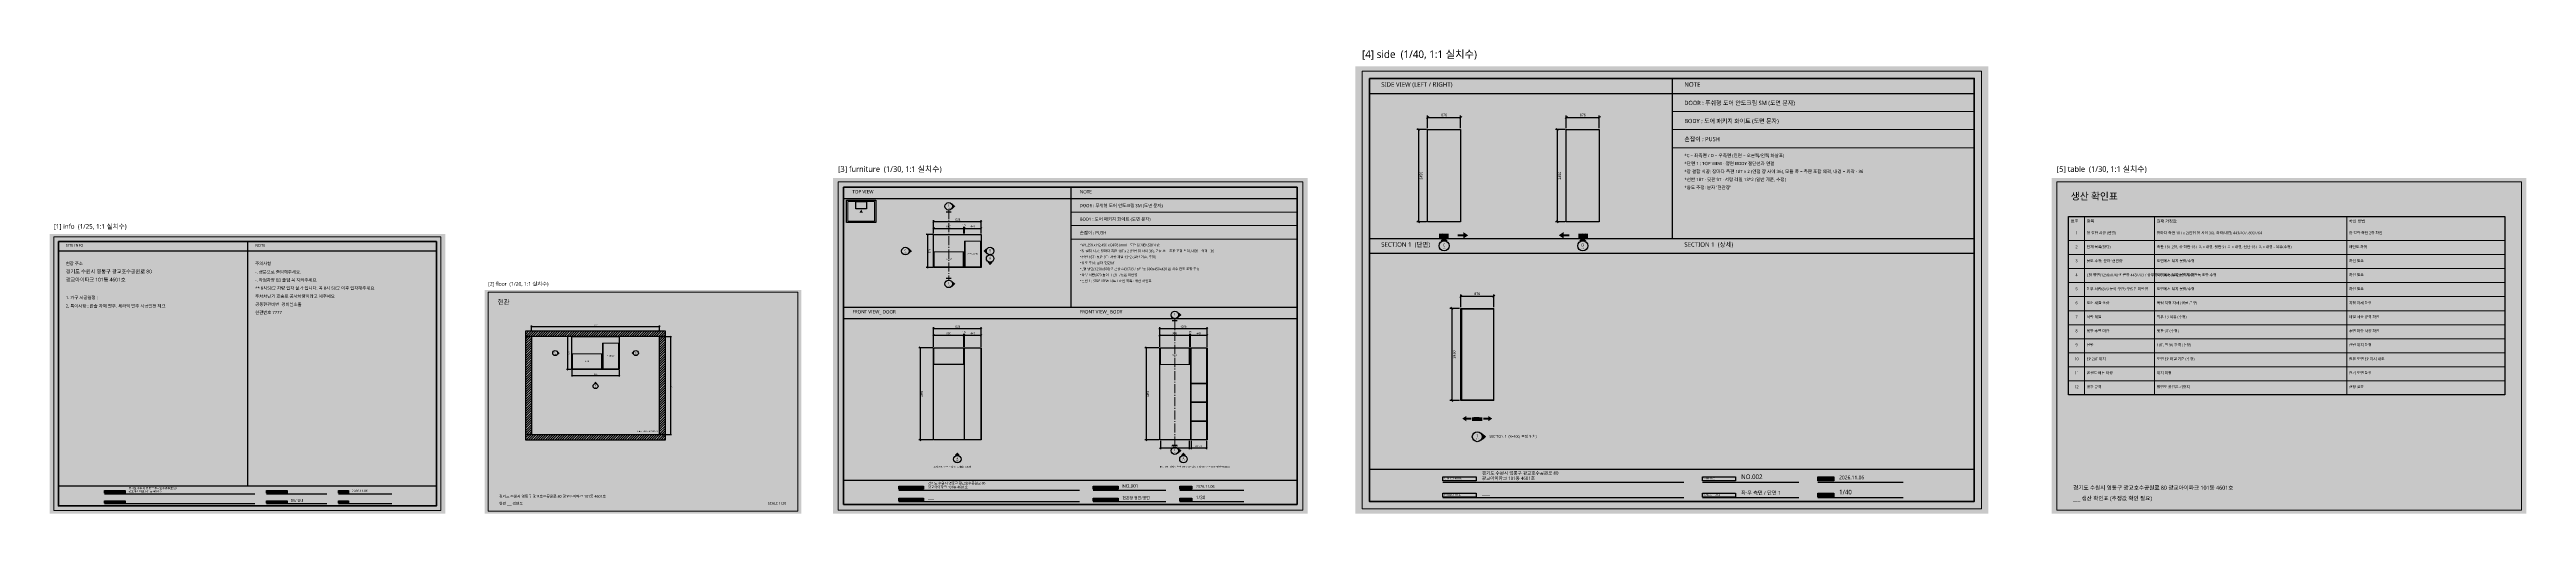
# Model space of a CAD drawing. Header units: millimetres. Extents: x 0 to 65730, y 0 to 12326.
import ezdxf
from ezdxf.enums import TextEntityAlignment as Align

# ---------------------------------------------------------------- set-up
doc = ezdxf.new("R2010")
doc.units = ezdxf.units.MM
doc.header["$LTSCALE"] = 25
doc.layers.add('BG', color=7, linetype='Continuous', lineweight=0)
for name, color, linetype, lineweight, true_color in [('DIM', 7, 'Continuous', 13, 0x969696), ('FRAME', 7, 'Continuous', 100, 0x000000), ('NOTE_BLUE', 7, 'Continuous', 9, 0x0000ff), ('NOTE_RED', 7, 'Continuous', 25, 0xde0038), ('OUTLINE', 7, 'Continuous', 25, 0x000000), ('TEXT', 7, 'Continuous', 13, 0x000000), ('THIN', 7, 'Continuous', 5, 0x6e6e6e)]:
    doc.layers.add(name, color=color, linetype=linetype, lineweight=lineweight, true_color=true_color)
doc.layers.add('SHEET_FRAME_INFO', color=8, linetype='Continuous')
doc.styles.add('MALGUN', font='malgun.ttf')
doc.dimstyles.new('KAB', dxfattribs={"dimscale": 25, "dimtxt": 1.73, "dimasz": 0, "dimexe": 1.2, "dimexo": 0.8, "dimgap": 0.8, "dimtad": 1, "dimdec": 0, "dimtxsty": 'MALGUN', "dimtsz": 0.7, "dimcen": 2.5, "dimclrd": 256, "dimclre": 256, "dimclrt": 256, "dimazin": 3, "dimtfac": 1, "dimtmove": 0, "dimatfit": 3})

# ---------------------------------------------------------------- blocks, each defined once
blk = doc.blocks.new('FRAME_SHEET1')
at = {"layer": 'FRAME', "true_color": 0x555555}
h = blk.add_hatch(color=7, dxfattribs=at)
h.dxf.hatch_style = 1
h.paths.add_polyline_path([(1455, 607.5), (2005, 607.5), (2005, 540), (1455, 540)])
h = blk.add_hatch(color=7, dxfattribs=at)
h.dxf.hatch_style = 1
h.paths.add_polyline_path([(1455, 340), (2005, 340), (2005, 272.5), (1455, 272.5)])
h = blk.add_hatch(color=7, dxfattribs=at)
h.dxf.hatch_style = 1
h.paths.add_polyline_path([(5757.5, 607.5), (6307.5, 607.5), (6307.5, 540), (5757.5, 540)])
h = blk.add_hatch(color=7, dxfattribs=at)
h.dxf.hatch_style = 1
h.paths.add_polyline_path([(5757.5, 340), (6307.5, 340), (6307.5, 272.5), (5757.5, 272.5)])
h = blk.add_hatch(color=7, dxfattribs=at)
h.dxf.hatch_style = 1
h.paths.add_polyline_path([(7672.5, 607.5), (7935, 607.5), (7935, 540), (7672.5, 540)])
h = blk.add_hatch(color=7, dxfattribs=at)
h.dxf.hatch_style = 1
h.paths.add_polyline_path([(7672.5, 340), (7935, 340), (7935, 272.5), (7672.5, 272.5)])
at = {"layer": 'FRAME', "lineweight": 25, "true_color": 0x000000}
for p, q in [((235, 6975), (10265, 6975)), ((5257.5, 7210), (5257.5, 737.5)), ((235, 737.5), (10265, 737.5))]:
    blk.add_line(p, q, dxfattribs=at)
at = {"layer": 'FRAME', "lineweight": 13, "true_color": 0x000000}
blk.add_lwpolyline([(112.5, 7345), (10387.5, 7345), (10387.5, 77.5), (112.5, 77.5)], close=True, dxfattribs=at)
at = {"layer": 'FRAME', "lineweight": 100, "true_color": 0x000000}
blk.add_lwpolyline([(235, 7222.5), (10265, 7222.5), (10265, 200), (235, 200)], close=True, dxfattribs=at)
at = {"layer": 'OUTLINE', "lineweight": 25, "true_color": 0x000000}
for p, q in [((1455, 520), (5450, 520)), ((1455, 265), (5450, 265)), ((5757.5, 520), (7357.5, 520)), ((5757.5, 265), (7357.5, 265)), ((7672.5, 520), (9085, 520)), ((7672.5, 265), (9085, 265))]:
    blk.add_line(p, q, dxfattribs=at)
for points in [[(1455, 607.5), (2005, 607.5), (2005, 540), (1455, 540)], [(1455, 340), (2005, 340), (2005, 272.5), (1455, 272.5)], [(5757.5, 607.5), (6307.5, 607.5), (6307.5, 540), (5757.5, 540)], [(5757.5, 340), (6307.5, 340), (6307.5, 272.5), (5757.5, 272.5)], [(7672.5, 607.5), (7935, 607.5), (7935, 540), (7672.5, 540)], [(7672.5, 340), (7935, 340), (7935, 272.5), (7672.5, 272.5)]]:
    blk.add_lwpolyline(points, close=True, dxfattribs=at)
at = {"layer": 'NOTE_BLUE', "true_color": 0x0000ff, "style": 'MALGUN'}
for s, p in [('현장 주소', (430, 6575)), ('주의사항', (5457.5, 6575))]:
    blk.add_text(s, height=82.8, dxfattribs=at).set_placement(p, align=Align.BOTTOM_LEFT)
at = {"layer": 'NOTE_RED', "true_color": 0xde0038, "style": 'MALGUN'}
blk.add_text('** 8시50분 차량 입차 불가 입니다. 꼭 8시 50분 이후 입차해주세요.', height=82.8, dxfattribs=at).set_placement((5457.5, 5920), align=Align.BOTTOM_LEFT)
at = {"layer": 'TEXT', "true_color": 0x000000, "style": 'MALGUN'}
for s, height, p in [('SITE INFO', 75.6, (430, 7062.5)), ('NOTE', 75.6, (5457.5, 7062.5)), ('광교아이파크 101동 4601호', 97.2, (430, 6135)), ('경기도 수원시 영통구 광교호수공원로 80', 97.2, (430, 6350)), ('-. 정문으로 출입해주세요.', 82.8, (5457.5, 6350)), ('-. 작업차량 B3 출입 꼭 지켜주세요.', 82.8, (5457.5, 6135)), ('2. 특이사항 : 한솔 자재 발주, 세라믹 발주 시공일정 체크', 82.8, (430, 5445)), ('1. 가구 시공일정 : ', 82.8, (430, 5670)), ('주차차단기 호출로 공사차량이라고 해주세요', 82.8, (5457.5, 5705)), ('공동현관비번  경비실호출', 82.8, (5457.5, 5490)), ('현관번호 7777', 82.8, (5457.5, 5275)), ('경기도 수원시 영통구 광교호수공원로 80', 54, (2100, 627.5)), ('___', 75.6, (2100, 295)), ('광교아이파크 101동 4601호', 54, (2100, 542.5)), ('현장 안내', 61.2, (6400, 295)), ('2026.11.06', 61.2, (8025, 550))]:
    blk.add_text(s, height=height, dxfattribs=at).set_placement(p, align=Align.BOTTOM_LEFT)
at = {"layer": 'TEXT', "true_color": 0xffffff, "style": 'MALGUN'}
for s, p in [('SITE LOCATION', (1475, 556.25)), ('PROJECT TITLE', (1475, 288.75)), ('SHEET NO.', (5777.5, 556.25)), ('SUBJECT TITLE', (5777.5, 288.75)), ('SCALE', (7692.5, 288.75)), ('DATE', (7692.5, 556.25))]:
    blk.add_text(s, height=30.6, dxfattribs=at).set_placement(p, align=Align.BOTTOM_LEFT)
blk = doc.blocks.new('FRAME_SHEET2')
at = {"layer": 'FRAME', "lineweight": 13, "true_color": 0x000000}
blk.add_lwpolyline([(90, 5876), (8310, 5876), (8310, 62), (90, 62)], close=True, dxfattribs=at)
at = {"layer": 'TEXT', "true_color": 0x000000, "style": 'MALGUN'}
for s, height, p in [('현관', 122.4, (340, 5520)), ('현관 ___ 평면도', 70.6, (380, 212)), ('경기도 수원시 영통구 광교호수공원로 80 광교아이파크 101동 4601호', 70.56, (380, 400))]:
    blk.add_text(s, height=height, dxfattribs=at).set_placement(p, align=Align.BOTTOM_LEFT)
blk.add_text('SCALE 1/20', height=70.6, dxfattribs=at).set_placement((8000, 212), align=Align.BOTTOM_RIGHT)
blk = doc.blocks.new('FRAME_SHEET3')
at = {"layer": 'FRAME', "true_color": 0x555555}
h = blk.add_hatch(color=7, dxfattribs=at)
h.dxf.hatch_style = 1
h.paths.add_polyline_path([(1746, 729), (2406, 729), (2406, 648), (1746, 648)])
h = blk.add_hatch(color=7, dxfattribs=at)
h.dxf.hatch_style = 1
h.paths.add_polyline_path([(6909, 729), (7569, 729), (7569, 648), (6909, 648)])
h = blk.add_hatch(color=7, dxfattribs=at)
h.dxf.hatch_style = 1
h.paths.add_polyline_path([(9207, 729), (9522, 729), (9522, 648), (9207, 648)])
h = blk.add_hatch(color=7, dxfattribs=at)
h.dxf.hatch_style = 1
h.paths.add_polyline_path([(1746, 408), (2406, 408), (2406, 327), (1746, 327)])
h = blk.add_hatch(color=7, dxfattribs=at)
h.dxf.hatch_style = 1
h.paths.add_polyline_path([(6909, 408), (7569, 408), (7569, 327), (6909, 327)])
h = blk.add_hatch(color=7, dxfattribs=at)
h.dxf.hatch_style = 1
h.paths.add_polyline_path([(9207, 408), (9522, 408), (9522, 327), (9207, 327)])
at = {"layer": 'FRAME', "lineweight": 25, "true_color": 0x000000}
for p, q in [((6309, 8652), (6309, 5481)), ((282, 8370), (12318, 8370)), ((282, 5481), (12318, 5481)), ((282, 5184), (12318, 5184)), ((282, 885), (12318, 885))]:
    blk.add_line(p, q, dxfattribs=at)
at = {"layer": 'FRAME', "lineweight": 13, "true_color": 0x000000}
for p, q in [((6309, 8007), (12318, 8007)), ((6309, 7647), (12318, 7647)), ((6309, 7284), (12318, 7284))]:
    blk.add_line(p, q, dxfattribs=at)
blk.add_lwpolyline([(135, 8814), (12465, 8814), (12465, 93), (135, 93)], close=True, dxfattribs=at)
at = {"layer": 'FRAME', "lineweight": 100, "true_color": 0x000000}
blk.add_lwpolyline([(282, 8667), (12318, 8667), (12318, 240), (282, 240)], close=True, dxfattribs=at)
at = {"layer": 'OUTLINE', "lineweight": 25, "true_color": 0x000000}
for p, q in [((1746, 624), (6540, 624)), ((1746, 318), (6540, 318)), ((6909, 624), (8829, 624)), ((6909, 318), (8829, 318)), ((9207, 624), (10902, 624)), ((9207, 318), (10902, 318))]:
    blk.add_line(p, q, dxfattribs=at)
for points in [[(1746, 729), (2406, 729), (2406, 648), (1746, 648)], [(6909, 729), (7569, 729), (7569, 648), (6909, 648)], [(9207, 729), (9522, 729), (9522, 648), (9207, 648)], [(1746, 408), (2406, 408), (2406, 327), (1746, 327)], [(6909, 408), (7569, 408), (7569, 327), (6909, 327)], [(9207, 408), (9522, 408), (9522, 327), (9207, 327)]]:
    blk.add_lwpolyline(points, close=True, dxfattribs=at)
at = {"layer": 'TEXT', "true_color": 0x000000, "style": 'MALGUN'}
for s, height, p in [('TOP VIEW', 90.72, (516, 8475)), ('NOTE', 90.72, (6549, 8475)), ('FRONT VIEW_ DOOR', 90.72, (516, 5286)), ('FRONT VIEW_ BODY', 90.72, (6549, 5286)), ('광교아이파크 101동 4601호', 64.8, (2520, 651)), ('경기도 수원시 영통구 광교호수공원로 80', 64.8, (2520, 753)), ('NO.001', 90.72, (7680, 660)), ('2026.11.06', 73.44, (9630, 660)), ('___', 90.72, (2520, 354)), ('현관장 정면/평면', 73.44, (7680, 354)), ('1/30', 90.72, (9630, 354))]:
    blk.add_text(s, height=height, dxfattribs=at).set_placement(p, align=Align.BOTTOM_LEFT)
at = {"layer": 'TEXT', "true_color": 0xffffff, "style": 'MALGUN'}
for s, p in [('SITE LOCATION', (1770, 667.5)), ('SHEET NO.', (6933, 667.5)), ('DATE', (9231, 667.5)), ('PROJECT TITLE', (1770, 346.5)), ('SUBJECT TITLE', (6933, 346.5)), ('SCALE', (9231, 346.5))]:
    blk.add_text(s, height=36.72, dxfattribs=at).set_placement(p, align=Align.BOTTOM_LEFT)
blk = doc.blocks.new('KEYPLAN_S3')
at = {"layer": 'OUTLINE', "true_color": 0xde0038}
h = blk.add_hatch(color=7, dxfattribs=at)
h.dxf.hatch_style = 1
h.paths.add_polyline_path([(702, 7988), (798, 7988), (750, 8072)])
at = {"layer": 'OUTLINE', "lineweight": 25, "true_color": 0x000000}
for points in [[(360, 8325), (1140, 8325), (1140, 7729), (360, 7729)], [(606, 8291), (894, 8291), (894, 8090), (606, 8090)]]:
    blk.add_lwpolyline(points, close=True, dxfattribs=at)
at = {"layer": 'THIN', "lineweight": 5, "true_color": 0x6e6e6e}
blk.add_lwpolyline([(394, 8291), (1106, 8291), (1106, 7763), (394, 7763)], close=True, dxfattribs=at)
blk = doc.blocks.new('NOTE_S3')
at = {"layer": 'NOTE_BLUE', "true_color": 0x0000ff, "style": 'MALGUN'}
blk.add_text('*장 결합 시공: 장마다 측판 18T x 2 (인접 장 사이 36), 모듈 폭 = 측판 포함 외곽, 내경 = 외곽 - 36', height=64.8, dxfattribs=at).set_placement((6549, 6921), align=Align.BOTTOM_LEFT)
at = {"layer": 'NOTE_RED', "true_color": 0xde0038, "style": 'MALGUN'}
for s, height, p in [('손잡이 : PUSH', 84.2, (6549, 7392)), ("*용도 추정: 문자 '현관장'", 64.8, (6549, 6603)), ('*L형 평면(1258x876)·키큰장 443/703 / 상부장 800x450x420 은 치수 판독 조합 추정', 64.8, (6549, 6444)), ('*하부 서랍(870 높이 구간) 구성은 미반영', 64.8, (6549, 6285))]:
    blk.add_text(s, height=height, dxfattribs=at).set_placement(p, align=Align.BOTTOM_LEFT)
at = {"layer": 'TEXT', "true_color": 0x000000, "style": 'MALGUN'}
for s, height, p in [('DOOR : 푸쉬형 도어 안도크림 SM (도면 문자)', 84.24, (6549, 8112)), ('BODY : 도어 패키지 화이트 (도면 문자)', 84.24, (6549, 7752)), ('*W1,258 x H2,450 x D876 (mm) - 도면 DIMENSION 값', 64.8, (6549, 7080)), ('*선반 18T · 뒷판 9T · 서랍 레일 13*2 (일반 기준, 추정)', 64.8, (6549, 6762)), ('*단면 1 : SIDE VIEW 시트 / 확인 목록 : 생산 확인표', 64.8, (6549, 6126))]:
    blk.add_text(s, height=height, dxfattribs=at).set_placement(p, align=Align.BOTTOM_LEFT)
blk = doc.blocks.new('FRAME_SHEET4')
at = {"layer": 'FRAME', "true_color": 0x555555}
h = blk.add_hatch(color=7, dxfattribs=at)
h.dxf.hatch_style = 1
h.paths.add_polyline_path([(2328, 972), (3208, 972), (3208, 864), (2328, 864)])
h = blk.add_hatch(color=7, dxfattribs=at)
h.dxf.hatch_style = 1
h.paths.add_polyline_path([(9212, 972), (10092, 972), (10092, 864), (9212, 864)])
h = blk.add_hatch(color=7, dxfattribs=at)
h.dxf.hatch_style = 1
h.paths.add_polyline_path([(12276, 972), (12696, 972), (12696, 864), (12276, 864)])
h = blk.add_hatch(color=7, dxfattribs=at)
h.dxf.hatch_style = 1
h.paths.add_polyline_path([(2328, 544), (3208, 544), (3208, 436), (2328, 436)])
h = blk.add_hatch(color=7, dxfattribs=at)
h.dxf.hatch_style = 1
h.paths.add_polyline_path([(9212, 544), (10092, 544), (10092, 436), (9212, 436)])
h = blk.add_hatch(color=7, dxfattribs=at)
h.dxf.hatch_style = 1
h.paths.add_polyline_path([(12276, 544), (12696, 544), (12696, 436), (12276, 436)])
at = {"layer": 'FRAME', "lineweight": 25, "true_color": 0x000000}
for p, q in [((8412, 11536), (8412, 7308)), ((376, 11160), (16424, 11160)), ((376, 7308), (16424, 7308)), ((376, 6912), (16424, 6912)), ((376, 1180), (16424, 1180))]:
    blk.add_line(p, q, dxfattribs=at)
at = {"layer": 'FRAME', "lineweight": 13, "true_color": 0x000000}
for p, q in [((8412, 10676), (16424, 10676)), ((8412, 10196), (16424, 10196)), ((8412, 9712), (16424, 9712))]:
    blk.add_line(p, q, dxfattribs=at)
blk.add_lwpolyline([(180, 11752), (16620, 11752), (16620, 124), (180, 124)], close=True, dxfattribs=at)
at = {"layer": 'FRAME', "lineweight": 100, "true_color": 0x000000}
blk.add_lwpolyline([(376, 11556), (16424, 11556), (16424, 320), (376, 320)], close=True, dxfattribs=at)
at = {"layer": 'OUTLINE', "lineweight": 25, "true_color": 0x000000}
for p, q in [((2328, 832), (8720, 832)), ((9212, 832), (11772, 832)), ((12276, 832), (14536, 832)), ((2328, 424), (8720, 424)), ((9212, 424), (11772, 424)), ((12276, 424), (14536, 424))]:
    blk.add_line(p, q, dxfattribs=at)
for points in [[(2328, 972), (3208, 972), (3208, 864), (2328, 864)], [(9212, 972), (10092, 972), (10092, 864), (9212, 864)], [(12276, 972), (12696, 972), (12696, 864), (12276, 864)], [(2328, 544), (3208, 544), (3208, 436), (2328, 436)], [(9212, 544), (10092, 544), (10092, 436), (9212, 436)], [(12276, 544), (12696, 544), (12696, 436), (12276, 436)]]:
    blk.add_lwpolyline(points, close=True, dxfattribs=at)
at = {"layer": 'TEXT', "true_color": 0x000000, "style": 'MALGUN'}
for s, height, p in [('SIDE VIEW (LEFT / RIGHT)', 120.96, (688, 11300)), ('NOTE', 121, (8732, 11300)), ('SECTION 1  (단면)', 120.96, (688, 7048)), ('SECTION 1  (상세)', 120.96, (8732, 7048)), ('광교아이파크 101동 4601호', 86.4, (3360, 868)), ('경기도 수원시 영통구 광교호수공원로 80', 86.4, (3360, 1004)), ('NO.002', 121, (10240, 880)), ('2026.11.06', 97.9, (12840, 880)), ('___', 121, (3360, 472)), ('좌·우 측면 / 단면 1', 97.92, (10240, 472)), ('1/40', 121, (12840, 472))]:
    blk.add_text(s, height=height, dxfattribs=at).set_placement(p, align=Align.BOTTOM_LEFT)
at = {"layer": 'TEXT', "true_color": 0xffffff, "style": 'MALGUN'}
for s, height, p in [('SITE LOCATION', 48.96, (2360, 890)), ('SHEET NO.', 49, (9244, 890)), ('DATE', 49, (12308, 890)), ('PROJECT TITLE', 48.96, (2360, 462)), ('SUBJECT TITLE', 48.96, (9244, 462)), ('SCALE', 49, (12308, 462))]:
    blk.add_text(s, height=height, dxfattribs=at).set_placement(p, align=Align.BOTTOM_LEFT)
blk = doc.blocks.new('NOTE_S4')
at = {"layer": 'NOTE_BLUE', "true_color": 0x0000ff, "style": 'MALGUN'}
blk.add_text('*장 결합 시공: 장마다 측판 18T x 2 (인접 장 사이 36), 모듈 폭 = 측판 포함 외곽, 내경 = 외곽 - 36', height=86.4, dxfattribs=at).set_placement((8732, 9016), align=Align.BOTTOM_LEFT)
at = {"layer": 'NOTE_RED', "true_color": 0xde0038, "style": 'MALGUN'}
for s, height, p in [('손잡이 : PUSH', 112.3, (8732, 9856)), ("*용도 추정: 문자 '현관장'", 86.4, (8732, 8592))]:
    blk.add_text(s, height=height, dxfattribs=at).set_placement(p, align=Align.BOTTOM_LEFT)
at = {"layer": 'TEXT', "true_color": 0x000000, "style": 'MALGUN'}
for s, height, p in [('DOOR : 푸쉬형 도어 안도크림 SM (도면 문자)', 112.32, (8732, 10816)), ('BODY : 도어 패키지 화이트 (도면 문자)', 112.32, (8732, 10336)), ('*C = 좌측면 / D = 우측면 (전면 = 오른쪽/왼쪽 화살표)', 86.4, (8732, 9440)), ('*단면 1 : TOP VIEW · 정면 BODY 절단선과 연결', 86.4, (8732, 9228)), ('*선반 18T · 뒷판 9T · 서랍 레일 13*2 (일반 기준, 추정)', 86.4, (8732, 8804))]:
    blk.add_text(s, height=height, dxfattribs=at).set_placement(p, align=Align.BOTTOM_LEFT)
blk = doc.blocks.new('FRAME_SHEET5')
at = {"layer": 'FRAME', "true_color": 0x555555}
h = blk.add_hatch(color=7, dxfattribs=at)
h.dxf.hatch_style = 1
h.paths.add_polyline_path([(450, 7890), (12030, 7890), (12030, 7620), (450, 7620)])
at = {"layer": 'FRAME', "lineweight": 13, "true_color": 0x000000}
for p, q in [((870, 7890), (870, 3156)), ((2730, 7890), (2730, 3156)), ((7830, 7890), (7830, 3156)), ((450, 7248), (12030, 7248)), ((450, 6876), (12030, 6876)), ((450, 6504), (12030, 6504)), ((450, 6132), (12030, 6132)), ((450, 5760), (12030, 5760)), ((450, 5388), (12030, 5388)), ((450, 5016), (12030, 5016)), ((450, 4644), (12030, 4644)), ((450, 4272), (12030, 4272)), ((450, 3900), (12030, 3900)), ((450, 3528), (12030, 3528))]:
    blk.add_line(p, q, dxfattribs=at)
blk.add_lwpolyline([(135, 8814), (12465, 8814), (12465, 93), (135, 93)], close=True, dxfattribs=at)
at = {"layer": 'FRAME', "lineweight": 25, "true_color": 0x000000}
blk.add_lwpolyline([(450, 7890), (12030, 7890), (12030, 3156), (450, 3156)], close=True, dxfattribs=at)
at = {"layer": 'NOTE_BLUE', "true_color": 0x0000ff, "style": 'MALGUN'}
for s, height, p in [('장 결합·측판 2장 확인', 71.28, (7890, 7398)), ('재단도 확정', 71.3, (7890, 7026)), ('확인 필요', 71.3, (7890, 6654)), ('확인 필요', 71.3, (7890, 6282)), ('확인 필요', 71.3, (7890, 5910)), ('지정 자재 확인', 71.3, (7890, 5538)), ('레일 제품 규격 확인', 71.28, (7890, 5166)), ('후면 마감 사양 확인', 71.28, (7890, 4794)), ('원본 도면 EP 지시 대조', 71.28, (7890, 4050)), ('선반 위치 확정', 71.3, (7890, 4422)), ('전기 도면 확인', 71.3, (7890, 3678)), ('현장 실측', 71.3, (7890, 3306))]:
    blk.add_text(s, height=height, dxfattribs=at).set_placement(p, align=Align.BOTTOM_LEFT)
at = {"layer": 'NOTE_RED', "true_color": 0xde0038, "style": 'MALGUN'}
for s, height, p in [('장마다 측판 18T x 2(인접 장 사이 36). 외곽/내경: 443/407, 800/764', 71.28, (2790, 7398)), ('측판 18T 2장, 상·하판 18T 폭 = 내경, 뒷판 9T 폭 = 내경, 선반 18T 폭 = 내경 - 여유(추정)', 71.28, (2790, 7026)), ('도면에서 읽지 못함/추정', 71.28, (2790, 6654)), ('도면에서 읽지 못함/추정', 71.28, (2790, 6282)), ('도면에서 읽지 못함/추정', 71.28, (2790, 5910)), ('좌우 13 여유 (추정)', 71.28, (2790, 5166)), ('목림 지정 자재 (샘플 문구)', 71.28, (2790, 5538)), ('뒷판 9T (추정)', 71.3, (2790, 4794)), ('도면 EP 라벨 기준 (추정)', 71.28, (2790, 4050)), ('18T, 핀 96 간격 (추정)', 71.28, (2790, 4422)), ('위치 미정', 71.3, (2790, 3678)), ('평면도 공간은 가정치', 71.28, (2790, 3306))]:
    blk.add_text(s, height=height, dxfattribs=at).set_placement(p, align=Align.BOTTOM_LEFT)
at = {"layer": 'TEXT', "true_color": 0x000000, "style": 'MALGUN'}
for s, height, p in [('생산 확인표', 183.6, (510, 8280)), ('장 결합 시공 [변경]', 71.28, (930, 7398)), ('판재 목록(장당)', 71.3, (930, 7026)), ("용도 추정: 문자 '현관장'", 71.28, (930, 6654)), ('하부 서랍(870 높이 구간) 구성은 미반영', 71.28, (930, 5910)), ('L형 평면(1258x876)·키큰장 443/703 / 상부장 800x450x420 은 치수 판독 조합 추정', 71.28, (930, 6282)), ('도어 재질·색상', 71.3, (930, 5538)), ('서랍 레일', 71.3, (930, 5166)), ('뒷판·후면 마감', 71.3, (930, 4794)), ('선반', 71.3, (930, 4422)), ('EP 20T 위치', 71.3, (930, 4050)), ('콘센트·배선 타공', 71.3, (930, 3678)), ('공간 규격', 71.3, (930, 3306)), ('경기도 수원시 영통구 광교호수공원로 80 광교아이파크 101동 4601호', 105.84, (570, 600)), ('___ 생산 확인표 (추정값 확인 필요)', 105.84, (570, 318))]:
    blk.add_text(s, height=height, dxfattribs=at).set_placement(p, align=Align.BOTTOM_LEFT)
at = {"layer": 'TEXT', "true_color": 0xffffff, "style": 'MALGUN'}
for s, p in [('번호', (510, 7704)), ('항목', (930, 7704)), ('현재 가정값', (2790, 7704)), ('확인 방법', (7890, 7704))]:
    blk.add_text(s, height=77.8, dxfattribs=at).set_placement(p, align=Align.BOTTOM_LEFT)
at = {"layer": 'TEXT', "true_color": 0x000000, "style": 'MALGUN'}
for s, p in [('1', (660, 7398)), ('2', (660, 7026)), ('3', (660, 6654)), ('4', (660, 6282)), ('5', (660, 5910)), ('7', (660, 5166)), ('6', (660, 5538)), ('8', (660, 4794)), ('10', (660, 4050)), ('9', (660, 4422)), ('11', (660, 3678)), ('12', (660, 3306))]:
    blk.add_text(s, height=73.4, dxfattribs=at).set_placement(p, align=Align.BOTTOM_CENTER)
blk = doc.blocks.new('VIEW_PLAN_S2')
at = {"layer": 'OUTLINE', "true_color": 0x000000}
h = blk.add_hatch(color=7, dxfattribs=at)
h.dxf.hatch_style = 1
h.paths.add_polyline_path([(1937, 4310), (1937, 4214), (1989, 4262)])
h = blk.add_hatch(color=7, dxfattribs=at)
h.dxf.hatch_style = 1
h.paths.add_polyline_path([(3943, 4310), (3943, 4214), (3891, 4262)])
h = blk.add_hatch(color=7, dxfattribs=at)
h.dxf.hatch_style = 1
h.paths.add_polyline_path([(2892, 3450), (2988, 3450), (2940, 3502)])
at = {"layer": 'THIN', "lineweight": 5, "true_color": 0xa5a5a5}
h = blk.add_hatch(dxfattribs=at)
h.set_pattern_fill('ANSI31', scale=14.2535)
h.paths.add_polyline_path([(1090, 4850), (4790, 4850), (4790, 4700), (1090, 4700)])
h = blk.add_hatch(dxfattribs=at)
h.set_pattern_fill('ANSI31', scale=14.2535)
h.paths.add_polyline_path([(1090, 4700), (1240, 4700), (1240, 2100), (1090, 2100)])
h = blk.add_hatch(dxfattribs=at)
h.set_pattern_fill('ANSI31', scale=14.2535)
h.paths.add_polyline_path([(4640, 4700), (4790, 4700), (4790, 2100), (4640, 2100)])
h = blk.add_hatch(dxfattribs=at)
h.set_pattern_fill('ANSI31', scale=14.2535)
h.paths.add_polyline_path([(1090, 2100), (4790, 2100), (4790, 1950), (1090, 1950)])
at = {"layer": 'OUTLINE', "lineweight": 25, "true_color": 0x000000}
for points in [[(1090, 4850), (4790, 4850), (4790, 4700), (1090, 4700)], [(1090, 4700), (1240, 4700), (1240, 2100), (1090, 2100)], [(2311, 4700), (3569, 4700), (3569, 3824), (2311, 3824)], [(4640, 4700), (4790, 4700), (4790, 2100), (4640, 2100)], [(1090, 2100), (4790, 2100), (4790, 1950), (1090, 1950)]]:
    blk.add_lwpolyline(points, close=True, dxfattribs=at)
for centre in [(1871, 4262), (4009, 4262), (2940, 3384)]:
    blk.add_circle(centre, 66, dxfattribs=at)
at = {"layer": 'THIN', "lineweight": 5, "true_color": 0x6e6e6e}
for p, q in [((2311, 3844), (3111, 3844)), ((3126, 3844), (3569, 3844))]:
    blk.add_line(p, q, dxfattribs=at)
for points in [[(2311, 4244), (3111, 4244), (3111, 3824), (2311, 3824)], [(2311, 4244), (2329, 4244), (2329, 3824), (2311, 3824)], [(3093, 4244), (3111, 4244), (3111, 3824), (3093, 3824)], [(3126, 4527), (3569, 4527), (3569, 3824), (3126, 3824)], [(3126, 4527), (3144, 4527), (3144, 3824), (3126, 3824)], [(3551, 4527), (3569, 4527), (3569, 3824), (3551, 3824)]]:
    blk.add_lwpolyline(points, close=True, dxfattribs=at)
at = {"layer": 'NOTE_RED', "true_color": 0xde0038, "style": 'MALGUN'}
blk.add_text('※ 공간 규격은 가정(확인필요)', height=31.68, dxfattribs=at).set_placement((4580, 2160), align=Align.BOTTOM_RIGHT)
at = {"layer": 'TEXT', "true_color": 0x000000, "style": 'MALGUN'}
for s, height, p in [('ELE', 15.84, (1871, 4218)), ('C', 37.4, (1871, 4244)), ('ELE', 15.84, (4009, 4218)), ('D', 37.4, (4009, 4244)), ('A', 37.4, (2940, 3366)), ('ELE', 15.84, (2940, 3340))]:
    blk.add_text(s, height=height, dxfattribs=at).set_placement(p, align=Align.BOTTOM_CENTER)
at = {"layer": 'TEXT', "true_color": 0x5a5a5a, "style": 'MALGUN'}
for s, p in [('상부장', (2711, 4022)), ('키큰장(푸쉬)', (3347.5, 4163.5))]:
    blk.add_text(s, height=25.92, dxfattribs=at).set_placement(p, align=Align.BOTTOM_CENTER)
at = {"layer": 'DIM', "lineweight": 13, "true_color": 0x5a5a5a}
for base, p1, p2 in [((1240, 4970), (1240, 4850), (4640, 4850)), ((2311, 3664), (2311, 3824), (3569, 3824))]:
    blk.add_linear_dim(base=base, p1=p1, p2=p2, dimstyle='KAB', override={"dimscale": 20, "dimtxt": 1.728, "dimtsz": 0.7}, dxfattribs=at).render()
for base, p1, p2 in [((2191, 4700), (2311, 4700), (2311, 3824)), ((4930, 4700), (4790, 4700), (4790, 2100))]:
    blk.add_linear_dim(base=base, p1=p1, p2=p2, angle=90, dimstyle='KAB', override={"dimscale": 20, "dimtxt": 1.728, "dimtsz": 0.7}, dxfattribs=at).render()
blk = doc.blocks.new('VIEW_TOP_S3')
at = {"layer": 'OUTLINE', "true_color": 0x000000}
h = blk.add_hatch(color=7, dxfattribs=at)
h.dxf.hatch_style = 1
h.paths.add_polyline_path([(3170, 8232), (3170, 8088), (3248, 8160)])
h = blk.add_hatch(color=7, dxfattribs=at)
h.dxf.hatch_style = 1
h.paths.add_polyline_path([(2020, 7044), (2020, 6900), (2098, 6972)])
h = blk.add_hatch(color=7, dxfattribs=at)
h.dxf.hatch_style = 1
h.paths.add_polyline_path([(4070, 7044), (4070, 6900), (3992, 6972)])
h = blk.add_hatch(color=7, dxfattribs=at)
h.dxf.hatch_style = 1
h.paths.add_polyline_path([(4097, 6675), (4241, 6675), (4169, 6597)])
h = blk.add_hatch(color=7, dxfattribs=at)
h.dxf.hatch_style = 1
h.paths.add_polyline_path([(3170, 6171), (3170, 6027), (3248, 6099)])
at = {"layer": 'FRAME', "lineweight": 25, "true_color": 0x000000}
for p, q in [((3005, 8010), (3137, 8010)), ((3005, 6249), (3137, 6249))]:
    blk.add_line(p, q, dxfattribs=at)
at = {"layer": 'FRAME', "lineweight": 13, "true_color": 0x000000}
for p, q in [((3071, 8061), (3071, 7821)), ((3071, 7779), (3071, 7755)), ((3071, 7713), (3071, 7473)), ((3071, 7431), (3071, 7407)), ((3071, 7365), (3071, 7125)), ((3071, 7083), (3071, 7059)), ((3071, 7017), (3071, 6777)), ((3071, 6735), (3071, 6711)), ((3071, 6669), (3071, 6429)), ((3071, 6387), (3071, 6363)), ((3071, 6321), (3071, 6198))]:
    blk.add_line(p, q, dxfattribs=at)
at = {"layer": 'OUTLINE', "lineweight": 25, "true_color": 0x000000}
blk.add_lwpolyline([(2671, 7410), (3929, 7410), (3929, 6534), (2671, 6534)], close=True, dxfattribs=at)
for centre in [(3071, 8160), (1921, 6972), (4169, 6972), (4169, 6774), (3071, 6099)]:
    blk.add_circle(centre, 99, dxfattribs=at)
at = {"layer": 'THIN', "lineweight": 5, "true_color": 0x6e6e6e}
for p, q in [((2671, 6554), (3471, 6554)), ((3486, 6554), (3929, 6554))]:
    blk.add_line(p, q, dxfattribs=at)
for points in [[(3486, 7237), (3929, 7237), (3929, 6534), (3486, 6534)], [(3486, 7237), (3504, 7237), (3504, 6534), (3486, 6534)], [(3911, 7237), (3929, 7237), (3929, 6534), (3911, 6534)], [(2671, 6954), (3471, 6954), (3471, 6534), (2671, 6534)], [(2671, 6954), (2689, 6954), (2689, 6534), (2671, 6534)], [(3453, 6954), (3471, 6954), (3471, 6534), (3453, 6534)]]:
    blk.add_lwpolyline(points, close=True, dxfattribs=at)
at = {"layer": 'TEXT', "true_color": 0x000000, "style": 'MALGUN'}
for s, height, p in [('ELE', 23.76, (3071, 8094)), ('1', 56.2, (3071, 8133)), ('ELE', 23.76, (1921, 6906)), ('C', 56.2, (1921, 6945)), ('A', 56.2, (4169, 6747)), ('ELE', 23.76, (4169, 6906)), ('ELE', 23.76, (4169, 6708)), ('D', 56.2, (4169, 6945)), ('ELE', 23.76, (3071, 6033)), ('1', 56.2, (3071, 6072))]:
    blk.add_text(s, height=height, dxfattribs=at).set_placement(p, align=Align.BOTTOM_CENTER)
at = {"layer": 'TEXT', "true_color": 0x5a5a5a, "style": 'MALGUN'}
for s, p in [('상부장', (3071, 6726)), ('키큰장(푸쉬)', (3707.5, 6867.5))]:
    blk.add_text(s, height=38.88, dxfattribs=at).set_placement(p, align=Align.BOTTOM_CENTER)
at = {"layer": 'DIM', "lineweight": 13, "true_color": 0x5a5a5a}
blk.add_linear_dim(base=(2506, 7410), p1=(2671, 7410), p2=(2671, 6534), angle=90, dimstyle='KAB', override={"dimscale": 30, "dimtxt": 1.728, "dimtsz": 0.7}, dxfattribs=at).render()
for base, p1, p2 in [((2671, 7755), (2671, 7410), (3929, 7410)), ((2671, 7575), (2671, 7410), (3471, 7410)), ((3471, 7575), (3471, 7410), (3486, 7410)), ((3486, 7575), (3486, 7410), (3929, 7410))]:
    blk.add_linear_dim(base=base, p1=p1, p2=p2, dimstyle='KAB', override={"dimscale": 30, "dimtxt": 1.728, "dimtsz": 0.7}, dxfattribs=at).render()
blk = doc.blocks.new('VIEW_FRONT_DOOR_S3')
at = {"layer": 'OUTLINE', "true_color": 0x000000}
h = blk.add_hatch(color=7, dxfattribs=at)
h.dxf.hatch_style = 1
h.paths.add_polyline_path([(3228, 1543), (3372, 1543), (3300, 1621)])
at = {"layer": 'OUTLINE', "lineweight": 25, "true_color": 0x000000}
blk.add_line((3486, 1954), (3486, 4404), dxfattribs=at)
for points in [[(2671, 4404), (3929, 4404), (3929, 1954), (2671, 1954)], [(2674, 4400), (3468, 4400), (3468, 3958), (2674, 3958)], [(3489, 4400), (3926, 4400), (3926, 1958), (3489, 1958)]]:
    blk.add_lwpolyline(points, close=True, dxfattribs=at)
blk.add_circle((3300, 1444), 99, dxfattribs=at)
at = {"layer": 'NOTE_BLUE', "true_color": 0x0000ff, "style": 'MALGUN'}
blk.add_text('도어 20T / 전판 간격 3 / 걸레받이 (추정)', height=43.2, dxfattribs=at).set_placement((2671, 1204), align=Align.BOTTOM_LEFT)
at = {"layer": 'TEXT', "true_color": 0x000000, "style": 'MALGUN'}
for s, height, p in [('A', 56.2, (3300, 1417)), ('ELE', 23.76, (3300, 1378))]:
    blk.add_text(s, height=height, dxfattribs=at).set_placement(p, align=Align.BOTTOM_CENTER)
at = {"layer": 'DIM', "lineweight": 13, "true_color": 0x5a5a5a}
for base, p1, p2 in [((2671, 4914), (2671, 4404), (3929, 4404)), ((2671, 4734), (2671, 4404), (3471, 4404)), ((3471, 4734), (3471, 4404), (3486, 4404)), ((3486, 4734), (3486, 4404), (3929, 4404))]:
    blk.add_linear_dim(base=base, p1=p1, p2=p2, dimstyle='KAB', override={"dimscale": 30, "dimtxt": 1.728, "dimtsz": 0.7}, dxfattribs=at).render()
blk.add_linear_dim(base=(2311, 4404), p1=(2671, 4404), p2=(2671, 1954), angle=90, dimstyle='KAB', override={"dimscale": 30, "dimtxt": 1.728, "dimtsz": 0.7}, dxfattribs=at).render()
blk = doc.blocks.new('VIEW_FRONT_BODY_S3')
at = {"layer": 'OUTLINE', "true_color": 0x000000}
h = blk.add_hatch(color=7, dxfattribs=at)
h.dxf.hatch_style = 1
h.paths.add_polyline_path([(9170, 5346), (9170, 5202), (9248, 5274)])
h = blk.add_hatch(color=7, dxfattribs=at)
h.dxf.hatch_style = 1
h.paths.add_polyline_path([(9170, 1741), (9170, 1597), (9248, 1669)])
h = blk.add_hatch(color=7, dxfattribs=at)
h.dxf.hatch_style = 1
h.paths.add_polyline_path([(9228, 1543), (9372, 1543), (9300, 1621)])
at = {"layer": 'FRAME', "lineweight": 25, "true_color": 0x000000}
for p, q in [((9005, 5124), (9137, 5124)), ((9005, 1819), (9137, 1819))]:
    blk.add_line(p, q, dxfattribs=at)
at = {"layer": 'FRAME', "lineweight": 13, "true_color": 0x000000}
for p, q in [((9071, 5175), (9071, 4935)), ((9071, 4893), (9071, 4869)), ((9071, 4827), (9071, 4587)), ((9071, 4545), (9071, 4521)), ((9071, 4479), (9071, 4239)), ((9071, 4197), (9071, 4173)), ((9071, 4131), (9071, 3891)), ((9071, 3849), (9071, 3825)), ((9071, 3783), (9071, 3543)), ((9071, 3501), (9071, 3477)), ((9071, 3435), (9071, 3195)), ((9071, 3153), (9071, 3129)), ((9071, 3087), (9071, 2847)), ((9071, 2805), (9071, 2781)), ((9071, 2739), (9071, 2499)), ((9071, 2457), (9071, 2433)), ((9071, 2391), (9071, 2151)), ((9071, 2109), (9071, 2085)), ((9071, 2043), (9071, 1803))]:
    blk.add_line(p, q, dxfattribs=at)
at = {"layer": 'OUTLINE', "lineweight": 25, "true_color": 0x000000}
blk.add_lwpolyline([(8671, 4404), (9929, 4404), (9929, 1954), (8671, 1954)], close=True, dxfattribs=at)
for centre in [(9071, 5274), (9071, 1669), (9300, 1444)]:
    blk.add_circle(centre, 99, dxfattribs=at)
at = {"layer": 'THIN', "lineweight": 5, "true_color": 0x6e6e6e}
for p, q in [((8671, 3954), (9471, 3954)), ((9486, 1954), (9929, 1954))]:
    blk.add_line(p, q, dxfattribs=at)
for points in [[(8671, 4404), (8689, 4404), (8689, 3954), (8671, 3954)], [(9453, 4404), (9471, 4404), (9471, 3954), (9453, 3954)], [(9486, 4404), (9504, 4404), (9504, 1954), (9486, 1954)], [(9911, 4404), (9929, 4404), (9929, 1954), (9911, 1954)], [(9504, 3463), (9911, 3463), (9911, 3445), (9504, 3445)], [(9504, 2963), (9911, 2963), (9911, 2945), (9504, 2945)], [(9504, 2463), (9911, 2463), (9911, 2445), (9504, 2445)]]:
    blk.add_lwpolyline(points, close=True, dxfattribs=at)
at = {"layer": 'NOTE_BLUE', "true_color": 0x0000ff, "style": 'MALGUN'}
blk.add_text('몸통 18T · 장마다 측판 18T x 2(인접 장 사이 36) · 선반 18T · 뒷판 9T (추정)', height=43.2, dxfattribs=at).set_placement((8671, 1204), align=Align.BOTTOM_LEFT)
at = {"layer": 'TEXT', "true_color": 0x000000, "style": 'MALGUN'}
for s, height, p in [('1', 56.2, (9071, 5247)), ('ELE', 23.76, (9071, 5208)), ('ELE', 23.76, (9071, 1603)), ('1', 56.2, (9071, 1642)), ('A', 56.2, (9300, 1417)), ('ELE', 23.76, (9300, 1378))]:
    blk.add_text(s, height=height, dxfattribs=at).set_placement(p, align=Align.BOTTOM_CENTER)
at = {"layer": 'TEXT', "true_color": 0x5a5a5a, "style": 'MALGUN'}
blk.add_text('상부장', height=36.72, dxfattribs=at).set_placement((9071, 4179), align=Align.BOTTOM_CENTER)
at = {"layer": 'DIM', "lineweight": 13, "true_color": 0x5a5a5a}
for base, p1, p2 in [((8671, 4914), (8671, 4404), (9929, 4404)), ((8671, 4734), (8671, 4404), (9471, 4404)), ((9471, 4734), (9471, 4404), (9486, 4404)), ((9486, 4734), (9486, 4404), (9929, 4404))]:
    blk.add_linear_dim(base=base, p1=p1, p2=p2, dimstyle='KAB', override={"dimscale": 30, "dimtxt": 1.728, "dimtsz": 0.7}, dxfattribs=at).render()
blk.add_linear_dim(base=(8311, 4404), p1=(8671, 4404), p2=(8671, 1954), angle=90, dimstyle='KAB', override={"dimscale": 30, "dimtxt": 1.728, "dimtsz": 0.7}, dxfattribs=at).render()
for base, p1, p2 in [((8689, 1744), (8689, 1954), (9453, 1954)), ((9504, 1744), (9504, 1954), (9911, 1954))]:
    blk.add_linear_dim(base=base, p1=p1, p2=p2, text='<> 내경', dimstyle='KAB', override={"dimscale": 30, "dimtxt": 1.224, "dimtsz": 0.7}, dxfattribs=at).render()
blk = doc.blocks.new('VIEW_SIDE_LEFT_S4')
at = {"layer": 'OUTLINE', "true_color": 0xe1e1e1}
h = blk.add_hatch(color=7, dxfattribs=at)
h.dxf.hatch_style = 1
h.paths.add_polyline_path([(2220, 7429.2), (2476, 7429.2), (2476, 7319.2), (2220, 7319.2)])
at = {"layer": 'OUTLINE', "true_color": 0x000000}
h = blk.add_hatch(color=7, dxfattribs=at)
h.dxf.hatch_style = 1
h.paths.add_polyline_path([(2262, 7242), (2454, 7242), (2358, 7346)])
h = blk.add_hatch(color=7, dxfattribs=at)
h.dxf.hatch_style = 1
h.paths.add_polyline_path([(2716, 7362), (2870, 7362), (2870, 7306), (2996, 7390), (2870, 7474), (2870, 7418), (2716, 7418)])
at = {"layer": 'OUTLINE', "lineweight": 25, "true_color": 0x000000}
blk.add_lwpolyline([(1920, 10200), (2796, 10200), (2796, 7750), (1920, 7750)], close=True, dxfattribs=at)
blk.add_circle((2358, 7110), 132, dxfattribs=at)
at = {"layer": 'TEXT', "true_color": 0x000000, "style": 'MALGUN'}
blk.add_text('전면', height=63.36, dxfattribs=at).set_placement((2260, 7350), align=Align.BOTTOM_LEFT)
for s, height, p in [('ELE', 31.68, (2358, 7022)), ('C', 74.9, (2358, 7074))]:
    blk.add_text(s, height=height, dxfattribs=at).set_placement(p, align=Align.BOTTOM_CENTER)
at = {"layer": 'DIM', "lineweight": 13, "true_color": 0x5a5a5a}
blk.add_linear_dim(base=(1920, 10520), p1=(1920, 10200), p2=(2796, 10200), dimstyle='KAB', override={"dimscale": 40, "dimtxt": 1.728, "dimtsz": 0.7}, dxfattribs=at).render()
blk.add_linear_dim(base=(1680, 10200), p1=(1920, 10200), p2=(1920, 7750), angle=90, dimstyle='KAB', override={"dimscale": 40, "dimtxt": 1.728, "dimtsz": 0.7}, dxfattribs=at).render()
blk = doc.blocks.new('VIEW_SIDE_RIGHT_S4')
at = {"layer": 'OUTLINE', "true_color": 0x000000}
h = blk.add_hatch(color=7, dxfattribs=at)
h.dxf.hatch_style = 1
h.paths.add_polyline_path([(5680, 7418), (5526, 7418), (5526, 7474), (5400, 7390), (5526, 7306), (5526, 7362), (5680, 7362)])
at = {"layer": 'OUTLINE', "true_color": 0xe1e1e1}
h = blk.add_hatch(color=7, dxfattribs=at)
h.dxf.hatch_style = 1
h.paths.add_polyline_path([(5920, 7429.2), (6176, 7429.2), (6176, 7319.2), (5920, 7319.2)])
at = {"layer": 'OUTLINE', "true_color": 0x000000}
h = blk.add_hatch(color=7, dxfattribs=at)
h.dxf.hatch_style = 1
h.paths.add_polyline_path([(5942, 7242), (6134, 7242), (6038, 7346)])
at = {"layer": 'OUTLINE', "lineweight": 25, "true_color": 0x000000}
blk.add_lwpolyline([(5600, 10200), (6476, 10200), (6476, 7750), (5600, 7750)], close=True, dxfattribs=at)
blk.add_circle((6038, 7110), 132, dxfattribs=at)
at = {"layer": 'TEXT', "true_color": 0x000000, "style": 'MALGUN'}
blk.add_text('전면', height=63.36, dxfattribs=at).set_placement((5960, 7350), align=Align.BOTTOM_LEFT)
for s, height, p in [('ELE', 31.68, (6038, 7022)), ('D', 74.9, (6038, 7074))]:
    blk.add_text(s, height=height, dxfattribs=at).set_placement(p, align=Align.BOTTOM_CENTER)
at = {"layer": 'DIM', "lineweight": 13, "true_color": 0x5a5a5a}
blk.add_linear_dim(base=(5600, 10520), p1=(5600, 10200), p2=(6476, 10200), dimstyle='KAB', override={"dimscale": 40, "dimtxt": 1.728, "dimtsz": 0.7}, dxfattribs=at).render()
blk.add_linear_dim(base=(5360, 10200), p1=(5600, 10200), p2=(5600, 7750), angle=90, dimstyle='KAB', override={"dimscale": 40, "dimtxt": 1.728, "dimtsz": 0.7}, dxfattribs=at).render()
blk = doc.blocks.new('SECTION_S4')
at = {"layer": 'OUTLINE', "true_color": 0x000000}
h = blk.add_hatch(color=7, dxfattribs=at)
h.dxf.hatch_style = 1
h.paths.add_polyline_path([(3080, 2544), (2948, 2544), (2948, 2592), (2840, 2520), (2948, 2448), (2948, 2496), (3080, 2496)])
at = {"layer": 'OUTLINE', "true_color": 0xe1e1e1}
h = blk.add_hatch(color=7, dxfattribs=at)
h.dxf.hatch_style = 1
h.paths.add_polyline_path([(3100, 2556), (3340, 2556), (3340, 2456), (3100, 2456)])
h = blk.add_hatch(color=7, dxfattribs=at)
h.dxf.hatch_style = 1
h.paths.add_polyline_path([(3136, 2556), (3376, 2556), (3376, 2456), (3136, 2456)])
at = {"layer": 'OUTLINE', "true_color": 0x000000}
h = blk.add_hatch(color=7, dxfattribs=at)
h.dxf.hatch_style = 1
h.paths.add_polyline_path([(3370, 2136), (3370, 1944), (3474, 2040)])
h = blk.add_hatch(color=7, dxfattribs=at)
h.dxf.hatch_style = 1
h.paths.add_polyline_path([(3396, 2496), (3528, 2496), (3528, 2448), (3636, 2520), (3528, 2592), (3528, 2544), (3396, 2544)])
at = {"layer": 'OUTLINE', "lineweight": 25, "true_color": 0x000000}
for points in [[(2800, 5446), (2820, 5446), (2820, 3004), (2800, 3004)], [(2820, 5450), (3667, 5450), (3667, 3000), (2820, 3000)]]:
    blk.add_lwpolyline(points, close=True, dxfattribs=at)
blk.add_circle((3238, 2040), 132, dxfattribs=at)
at = {"layer": 'THIN', "lineweight": 5, "true_color": 0x6e6e6e}
for points in [[(2820, 5432), (3667, 5432), (3667, 5450), (2820, 5450)], [(3667, 5450), (3676, 5450), (3676, 3000), (3667, 3000)], [(2820, 3000), (3667, 3000), (3667, 3018), (2820, 3018)]]:
    blk.add_lwpolyline(points, close=True, dxfattribs=at)
at = {"layer": 'TEXT', "true_color": 0x000000, "style": 'MALGUN'}
for s, height, p in [('전면', 57.6, (3140, 2484)), ('후면', 57.6, (3176, 2484)), ('SECTION 1  (X=400, 추정 위치)', 69.12, (3558, 1992))]:
    blk.add_text(s, height=height, dxfattribs=at).set_placement(p, align=Align.BOTTOM_LEFT)
for s, height, p in [('ELE', 31.68, (3238, 1952)), ('1', 74.9, (3238, 2004))]:
    blk.add_text(s, height=height, dxfattribs=at).set_placement(p, align=Align.BOTTOM_CENTER)
at = {"layer": 'DIM', "lineweight": 13, "true_color": 0x5a5a5a}
blk.add_linear_dim(base=(2560, 5450), p1=(2800, 5450), p2=(2800, 3000), angle=90, dimstyle='KAB', override={"dimscale": 40, "dimtxt": 1.728, "dimtsz": 0.7}, dxfattribs=at).render()
blk.add_linear_dim(base=(2800, 5770), p1=(2800, 5450), p2=(3676, 5450), dimstyle='KAB', override={"dimscale": 40, "dimtxt": 1.728, "dimtsz": 0.7}, dxfattribs=at).render()

msp = doc.modelspace()

# ---------------------------------------------------------------- hatches: boundary and pattern name
at = {"layer": 'BG', "true_color": 0xffffff}
h = msp.add_hatch(color=7, dxfattribs=at)
h.dxf.hatch_style = 1
h.paths.add_polyline_path([(34650, 0), (51450, 0), (51450, 11880), (34650, 11880)])
h = msp.add_hatch(color=7, dxfattribs=at)
h.dxf.hatch_style = 1
h.paths.add_polyline_path([(20790, 0), (33390, 0), (33390, 8910), (20790, 8910)])
h = msp.add_hatch(color=7, dxfattribs=at)
h.dxf.hatch_style = 1
h.paths.add_polyline_path([(53130, 0), (65730, 0), (65730, 8910), (53130, 8910)])
h = msp.add_hatch(color=7, dxfattribs=at)
h.dxf.hatch_style = 1
h.paths.add_polyline_path([(0, 0), (10500, 0), (10500, 7425), (0, 7425)])
h = msp.add_hatch(color=7, dxfattribs=at)
h.dxf.hatch_style = 1
h.paths.add_polyline_path([(11550, 0), (19950, 0), (19950, 5940), (11550, 5940)])

# ---------------------------------------------------------------- block references
for name, p in [('FRAME_SHEET4', (34650, 0)), ('VIEW_SIDE_LEFT_S4', (34650, 0)), ('VIEW_SIDE_RIGHT_S4', (34650, 0)), ('NOTE_S4', (34650, 0)), ('FRAME_SHEET3', (20790, 0)), ('FRAME_SHEET5', (53130, 0)), ('KEYPLAN_S3', (20790, 0)), ('VIEW_TOP_S3', (20790, 0)), ('NOTE_S3', (20790, 0)), ('FRAME_SHEET1', (0, 0)), ('FRAME_SHEET2', (11550, 0)), ('VIEW_FRONT_BODY_S3', (20790, 0)), ('SECTION_S4', (34650, 0)), ('VIEW_PLAN_S2', (11550, 0)), ('VIEW_FRONT_DOOR_S3', (20790, 0))]:
    msp.add_blockref(name, p)

# ---------------------------------------------------------------- texts
at = {"layer": 'SHEET_FRAME_INFO', "style": 'MALGUN'}
for s, height, p in [('[4] side  (1/40, 1:1 실치수)', 200, (34830, 12040)), ('[3] furniture  (1/30, 1:1 실치수)', 150, (20925, 9030)), ('[5] table  (1/30, 1:1 실치수)', 150, (53265, 9030)), ('[1] info  (1/25, 1:1 실치수)', 125, (112, 7525)), ('[2] floor  (1/20, 1:1 실치수)', 100, (11640, 6020))]:
    msp.add_text(s, height=height, dxfattribs=at).set_placement(p, align=Align.BOTTOM_LEFT)

doc.saveas('drawing.dxf')
